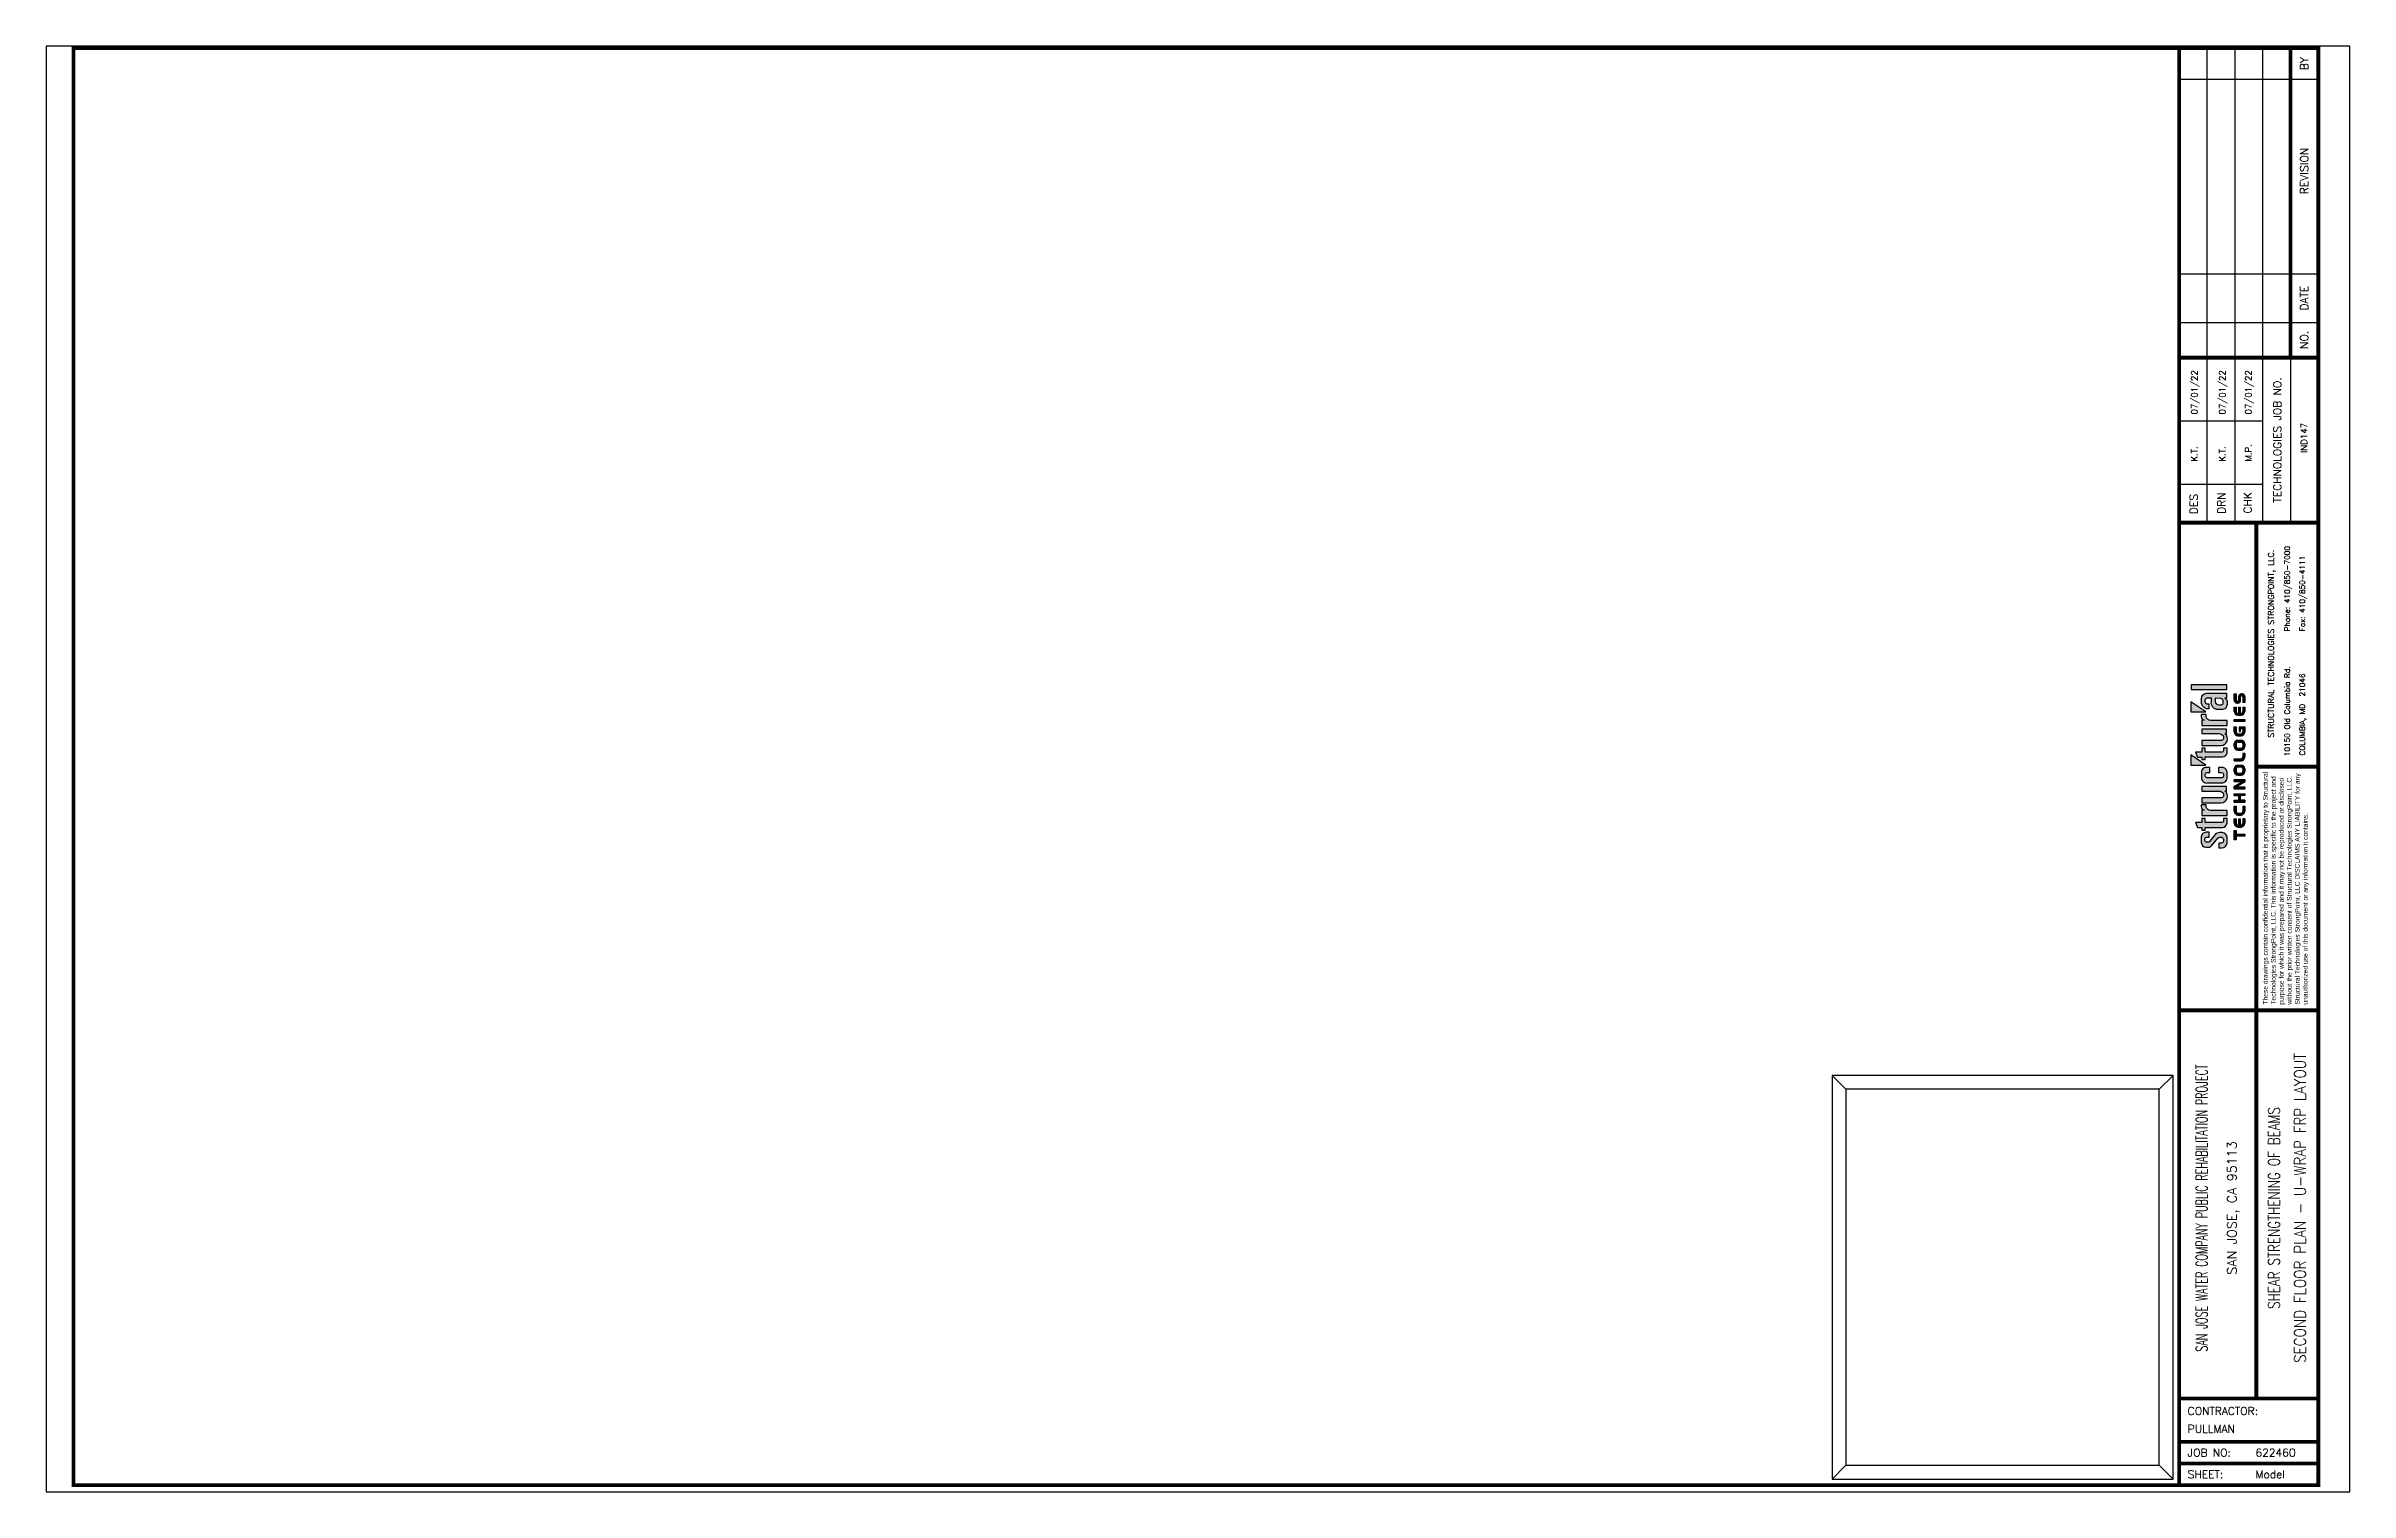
# Paper-space layout 'S9' of a CAD drawing. Header units: inches. Extents: x 0 to 16.6, y 0 to 10.4.
import ezdxf
from ezdxf.enums import TextEntityAlignment as Align

# ---------------------------------------------------------------- set-up
doc = ezdxf.new("R2010")
doc.units = ezdxf.units.IN
doc.header["$MEASUREMENT"] = 0
doc.layers.get('Defpoints').update_dxf_attribs({"color": 190})
for name, color, linetype, lineweight in [('STN-ANNO-TITL-TEXT', 7, 'Continuous', 25), ('STN-BORDER-L', 7, 'Continuous', 35), ('STN-DIM-2', 142, 'Continuous', 13), ('STN-LOGO-COLOR', 7, 'Continuous', 25), ('STN-TITLE-BOX', 7, 'Continuous', 25)]:
    doc.layers.add(name, color=color, linetype=linetype, lineweight=lineweight)
doc.layers.add('STN-VPORT', color=30, linetype='Continuous', plot=False)
doc.styles.add('DIMTEXT', font='arial_0.ttf')
doc.styles.add('ROMANS', font='ROMANS.SHX')
doc.styles.add('ROMANT', font='romant.shx')
doc.styles.add('TITLE', font='ROMANT.shx', dxfattribs={"height": 0.1})

# ---------------------------------------------------------------- blocks, each defined once
blk = doc.blocks.new('STN_TITLE BOX 11x17')
at = {"layer": 'STN-LOGO-COLOR'}
h = blk.add_hatch(color=158, dxfattribs=at)
h.dxf.hatch_style = 1
edge = h.paths.add_edge_path(flags=16)
edge.add_line((-0.9703116164648957, 5.71696726682236), (-0.9703116164648957, 5.693923899648524))
edge.add_arc((-0.9477252703289141, 5.693923899648524), 0.022586346135978, 180, 275.3467258468391)
edge.add_line((-0.9456206160991434, 5.671435825868254), (-0.9259233146468977, 5.671435825868254))
edge.add_arc((-0.9259233146468977, 5.684602104852883), 0.01316627898465307, 269.9999999999965, 367.9710259429714)
edge.add_line((-0.9128842440242054, 5.686427903198286), (-0.9128842440242054, 5.697533095632644))
edge.add_arc((-0.928461271355435, 5.697533095632656), 0.01557702733122992, 359.9999999999933, 415.0710949926406)
edge.add_line((-0.9195424954868272, 5.710304126032877), (-0.9256458823443527, 5.71502382437451))
edge.add_arc((-0.9354051855987016, 5.702403356092519), 0.01595368984489458, 412.2855167287426, 450.8190542208947)
edge.add_line((-0.935633238905217, 5.718355415876644), (-0.9703116164648957, 5.716967266822348))
edge = h.paths.add_edge_path()
edge.add_line((-1.016924328640814, 5.678576922549608), (-1.016924328640814, 5.641614662525796))
edge.add_arc((-1.021771833783347, 5.691059272913338), 0.04968166465087701, 191.0116907479861, 275.5993328175281, ccw=False)
edge.add_line((-1.07053877104928, 5.681569613689626), (-1.07053877104928, 5.716958275071346))
edge.add_arc((-1.033432817001793, 5.716958275071346), 0.03710595404749151, 90.93036674452321, 179.9999999999972, ccw=False)
edge.add_line((-1.034035315630819, 5.754059337336153), (-0.8891622553092622, 5.754059337336153))
edge.add_line((-0.889162255309256, 5.754059337336153), (-0.889162255309256, 5.718099847516878))
edge.add_line((-0.889162255309256, 5.718099847516877), (-0.9011399400123359, 5.718099847516877))
edge.add_arc((-0.9127836619943825, 5.693587599339122), 0.02713718062590343, 364.7594203173023, 424.591511226496, ccw=False)
edge.add_line((-0.8857400537846475, 5.695839227043907), (-0.8857400537846475, 5.673578648785733))
edge.add_arc((-0.9222743142439436, 5.673578648785745), 0.03653426045929752, 269.15379843640727, 360, ccw=False)
edge.add_line((-0.9228138692461874, 5.637048372743698), (-0.9519025615723468, 5.637048372743698))
edge.add_arc((-0.9519025615723407, 5.684095566218176), 0.04704719347447772, 169.1082323650526, 270, ccw=False)
edge.add_line((-0.998102240888505, 5.692985338144894), (-0.998102240888505, 5.719812206185167))
edge.add_line((-0.998102240888505, 5.719812206185154), (-1.024909451776201, 5.719812206185154))
edge.add_arc((-1.025282982273462, 5.698557056242318), 0.02125843183598255, 448.9932078441304, 610.8394842026217)
edge.add_line((-1.03226033487381, 5.678476282481943), (-1.016924328640814, 5.678576922549621))
h.paths.add_polyline_path([(-0.8860581126083592, 5.780509142840982), (-0.8860581126083592, 5.814179662127687), (-1.144782675892019, 5.814179662127687), (-1.144782675892019, 5.780509142840982)])
edge = h.paths.add_edge_path()
edge.add_line((-1.067688538947459, 5.560146865459253), (-1.067688538947459, 5.523182832414125))
edge.add_line((-1.067688538947459, 5.523182832414125), (-0.8845599451617042, 5.523182832414125))
edge.add_line((-0.8845599451617043, 5.523182832414125), (-0.8845599451617043, 5.558236477194716))
edge.add_line((-0.8845599451617043, 5.558236477194716), (-1.005621469230536, 5.558236477194716))
edge.add_arc((-1.005621469230536, 5.589130992992456), 0.03089451579774757, 192.925172271896, 269.9999999999985, ccw=False)
edge.add_line((-1.035733211226263, 5.582220558826646), (-1.035733211226263, 5.600669858884259))
edge.add_line((-1.035733211226263, 5.60066985888426), (-1.071666966859991, 5.60066985888426))
edge.add_arc((-1.039791559436162, 5.591641431783589), 0.03312935396815561, 164.1856953156457, 252.2939703406084)
edge.add_line((-1.049867299677927, 5.56008143252934), (-1.067688538947459, 5.560146865459241))
edge = h.paths.add_edge_path()
edge.add_line((-1.066379968810636, 5.41358060629378), (-1.066379968810636, 5.3787194609715))
edge.add_line((-1.066379968810636, 5.378719460971488), (-0.9286213159344942, 5.378719460971488))
edge.add_arc((-0.9286213159344943, 5.42545336157155), 0.04673390060007408, 269.9999999999999, 339.0563157475518)
edge.add_arc((-0.9278740501066118, 5.425167355489461), 0.04593377205008297, 339.0563157475511, 414.7176079329011)
edge.add_line((-0.9013423917267925, 5.462663788898054), (-0.8883848836425442, 5.462663788898054))
edge.add_line((-0.8883848836425443, 5.462663788898054), (-0.8883848836425443, 5.495422510860215))
edge.add_line((-0.8883848836425443, 5.495422510860227), (-1.067061933146773, 5.495422510860227))
edge.add_line((-1.067061933146772, 5.495422510860227), (-1.067061933146772, 5.463346233249608))
edge.add_line((-1.067061933146772, 5.463346233249608), (-0.9436247376602269, 5.463346233249608))
edge.add_arc((-0.9415299297709216, 5.43227256965115), 0.03114419351215538, 19.897260819739813, 93.85671685156927, ccw=False)
edge.add_line((-0.9122449076173462, 5.442872016192716), (-0.9122449076173462, 5.428993311826144))
edge.add_arc((-0.9297962649710424, 5.430939785023737), 0.01765896097923512, 259.4275820246739, 353.6716675761541, ccw=False)
edge.add_line((-0.9330362984102624, 5.41358060629378), (-1.066379968810642, 5.41358060629378))
edge = h.paths.add_edge_path()
edge.add_line((-1.067743195958421, 5.330717551076024), (-1.112239676979321, 5.330717551076024))
edge.add_line((-1.112239676979315, 5.330717551076024), (-1.099010988413711, 5.295014009549678))
edge.add_line((-1.099010988413705, 5.295014009549665), (-1.067743195958421, 5.295014009549665))
edge.add_line((-1.067743195958421, 5.295014009549665), (-1.067743195958421, 5.2765604880127))
edge.add_line((-1.067743195958421, 5.2765604880127), (-1.042889297479587, 5.2765604880127))
edge.add_line((-1.042889297479587, 5.2765604880127), (-1.042889297479587, 5.296217511097238))
edge.add_line((-1.042889297479587, 5.296217511097238), (-0.9194215650446719, 5.296217511097238))
edge.add_arc((-0.9194215650446655, 5.331755197253715), 0.03553768615647809, 269.9999999999969, 349.8717819275862)
edge.add_line((-0.8844376735697896, 5.325505839316261), (-0.8844376735697896, 5.359604712112509))
edge.add_line((-0.8844376735697896, 5.35960471211251), (-0.9104941707213751, 5.35960471211251))
edge.add_line((-0.9104941707213751, 5.35960471211251), (-0.9104941707213751, 5.344188080604341))
edge.add_arc((-0.9218196263141607, 5.342194711239854), 0.01149954198250535, 273.83568538691793, 369.98226689650573, ccw=False)
edge.add_line((-0.9210503604778949, 5.330720928259483), (-1.042781015111313, 5.330720928259483))
edge.add_line((-1.042781015111313, 5.330720928259483), (-1.042781015111313, 5.359604712112497))
edge.add_line((-1.042781015111313, 5.35960471211251), (-1.067743195958421, 5.35960471211251))
edge.add_line((-1.067743195958421, 5.35960471211251), (-1.067743195958421, 5.330717551076012))
edge = h.paths.add_edge_path()
edge.add_line((-1.009203019979642, 5.183064235774991), (-1.009203019979642, 5.218329798818892))
edge.add_line((-1.009203019979642, 5.218329798818904), (-1.037916417336963, 5.218329798818904))
edge.add_arc((-1.037916417336963, 5.185856077849811), 0.03247372096908812, 449.9999999999995, 535.9992058702468)
edge.add_line((-1.070311002553982, 5.188121779108942), (-1.070311002553982, 5.146862010893177))
edge.add_arc((-1.030874411008208, 5.146862010893164), 0.03943659154577464, 180.0000000000013, 281.23386836489)
edge.add_line((-1.023191603998945, 5.108181017767245), (-0.9250697863069217, 5.108181017767245))
edge.add_arc((-0.9250697863069216, 5.14791712853316), 0.03973611076590934, 270.0000000000007, 366.8123345498516)
edge.add_line((-0.8856142126710623, 5.152630535779045), (-0.8856142126710623, 5.185043223078972))
edge.add_arc((-0.9204026542991564, 5.18504322307896), 0.034788441628097, 359.999999999997, 451.8676410278084)
edge.add_line((-0.9215364344168622, 5.219813184447316), (-0.9474475509345278, 5.219813184447316))
edge.add_line((-0.9474475509345217, 5.219813184447316), (-0.9474475509345217, 5.184453904561865))
edge.add_line((-0.9474475509345217, 5.184453904561865), (-0.9256586748497545, 5.184453904561865))
edge.add_arc((-0.9256586748497545, 5.169848312617578), 0.0146055919442926, 10.989904975228114, 90.00000000000131, ccw=False)
edge.add_line((-0.9113209379653838, 5.172632664800345), (-0.9113209379653838, 5.158436547401531))
edge.add_arc((-0.9247469847566647, 5.158436547401531), 0.01342604679127818, 263.0346099257723, 360, ccw=False)
edge.add_line((-0.92637515831739, 5.145109590385857), (-1.024640974227432, 5.145109590385857))
edge.add_arc((-1.024640974227438, 5.163983368107618), 0.01887377772176168, 198.0076849189706, 269.9999999999993, ccw=False)
edge.add_line((-1.042590221083231, 5.158148642509945), (-1.042590221083231, 5.169737278759329))
edge.add_arc((-1.028759764843336, 5.169737278759317), 0.01383045623989333, 105.50762203016109, 180, ccw=False)
edge.add_line((-1.032457566420744, 5.183064235774991), (-1.009203019979648, 5.183064235774991))
edge = h.paths.add_edge_path()
edge.add_line((-1.066379968810636, 5.000246318204497), (-1.066379968810636, 4.965385172882217))
edge.add_line((-1.066379968810636, 4.965385172882217), (-0.9286213159344942, 4.965385172882217))
edge.add_arc((-0.9286213159344943, 5.012119073482304), 0.04673390060007408, 269.9999999999999, 339.0563157475518)
edge.add_arc((-0.9278740501066118, 5.011833067400203), 0.04593377205008297, 339.0563157475511, 414.7176079329011)
edge.add_line((-0.9013423917267925, 5.049329500808796), (-0.8883848836425442, 5.049329500808796))
edge.add_line((-0.8883848836425443, 5.049329500808796), (-0.8883848836425443, 5.082088222770957))
edge.add_line((-0.8883848836425443, 5.082088222770969), (-1.067061933146773, 5.082088222770969))
edge.add_line((-1.067061933146772, 5.082088222770969), (-1.067061933146772, 5.05001194516035))
edge.add_line((-1.067061933146772, 5.05001194516035), (-0.9436247376602269, 5.05001194516035))
edge.add_arc((-0.9415299297709216, 5.018938281561892), 0.03114419351215533, 19.897260819736175, 93.85671685156802, ccw=False)
edge.add_line((-0.9122449076173462, 5.029537728103445), (-0.9122449076173462, 5.015659023736873))
edge.add_arc((-0.9297962649710424, 5.017605496934479), 0.01765896097923659, 259.4275820246796, 353.6716675761546, ccw=False)
edge.add_line((-0.9330362984102624, 5.000246318204497), (-1.066379968810642, 5.000246318204497))
edge = h.paths.add_edge_path()
edge.add_line((-1.067688538947459, 4.911119153436911), (-1.067688538947459, 4.874155120391784))
edge.add_line((-1.067688538947459, 4.874155120391784), (-0.8845599451617042, 4.874155120391784))
edge.add_line((-0.8845599451617043, 4.874155120391784), (-0.8845599451617043, 4.909208765172374))
edge.add_line((-0.8845599451617043, 4.909208765172374), (-1.005621469230536, 4.909208765172374))
edge.add_arc((-1.005621469230536, 4.940103280970114), 0.03089451579774757, 192.9251722718942, 269.9999999999979, ccw=False)
edge.add_line((-1.035733211226263, 4.933192846804316), (-1.035733211226263, 4.951642146861929))
edge.add_line((-1.035733211226263, 4.95164214686193), (-1.071666966859991, 4.95164214686193))
edge.add_arc((-1.039791559436162, 4.94261371976126), 0.03312935396815561, 164.1856953156457, 252.2939703406084)
edge.add_line((-1.049867299677927, 4.91105372050701), (-1.067688538947459, 4.911119153436911))
edge = h.paths.add_edge_path()
edge.add_line((-1.067743195958421, 4.822582742489406), (-1.112239676979321, 4.822582742489406))
edge.add_line((-1.112239676979315, 4.822582742489406), (-1.099010988413711, 4.786879200963048))
edge.add_line((-1.099010988413705, 4.786879200963073), (-1.067743195958421, 4.786879200963073))
edge.add_line((-1.067743195958421, 4.786879200963073), (-1.067743195958421, 4.768425679426107))
edge.add_line((-1.067743195958421, 4.768425679426107), (-1.042889297479587, 4.768425679426107))
edge.add_line((-1.042889297479587, 4.768425679426107), (-1.042889297479587, 4.788082702510644))
edge.add_line((-1.042889297479587, 4.788082702510645), (-0.9194215650446719, 4.788082702510645))
edge.add_arc((-0.9194215650446655, 4.823620388667109), 0.03553768615647901, 269.9999999999982, 349.8717819275864)
edge.add_line((-0.8844376735697896, 4.817371030729656), (-0.8844376735697896, 4.851469903525905))
edge.add_line((-0.8844376735697896, 4.851469903525929), (-0.9104941707213751, 4.851469903525929))
edge.add_line((-0.9104941707213751, 4.851469903525929), (-0.9104941707213751, 4.83605327201776))
edge.add_arc((-0.9218196263141607, 4.83405990265326), 0.01149954198250457, 273.8356853869143, 369.9822668965065, ccw=False)
edge.add_line((-0.9210503604778949, 4.822586119672891), (-1.042781015111313, 4.822586119672891))
edge.add_line((-1.042781015111313, 4.822586119672891), (-1.042781015111313, 4.851469903525905))
edge.add_line((-1.042781015111313, 4.851469903525929), (-1.067743195958421, 4.851469903525929))
edge.add_line((-1.067743195958421, 4.851469903525929), (-1.067743195958421, 4.822582742489431))
edge = h.paths.add_edge_path()
edge.add_line((-1.014633562319402, 4.716608709010258), (-1.014633562319402, 4.752720847522781))
edge.add_line((-1.014633562319402, 4.752720847522781), (-1.035563235969052, 4.752720847522781))
edge.add_arc((-1.035563235969052, 4.717037719330195), 0.0356831281925864, 90.00000000000146, 187.6698588840351)
edge.add_line((-1.070927126753463, 4.712275276029036), (-1.070927126753463, 4.679052149123711))
edge.add_arc((-1.036963071958108, 4.679052149123698), 0.03396405479535917, 180.0000000000015, 268.0998935426943)
edge.add_line((-1.038089219325196, 4.645106769316589), (-1.018963846029595, 4.645106769316589))
edge.add_arc((-1.018963846029595, 4.67388139411815), 0.02877462480156037, 270.0000000000005, 316.6659395036776)
edge.add_line((-0.9980341930130132, 4.654134782837325), (-0.9514837308190046, 4.709386306636634))
edge.add_arc((-0.9323453867136401, 4.693261886847431), 0.02502544961901246, 102.5218367887436, 139.8852233314838, ccw=False)
edge.add_line((-0.9377711966863442, 4.717692067255562), (-0.9305540778024292, 4.717692067255562))
edge.add_arc((-0.9305540778024293, 4.698312381082284), 0.0193796861732758, 369.2923274987868, 449.9999999999943, ccw=False)
edge.add_line((-0.9114287045068219, 4.701441651361201), (-0.9114287045068219, 4.688080162644458))
edge.add_arc((-0.9245003053027676, 4.688080162644459), 0.01307160079594668, 264.0163835866698, 360, ccw=False)
edge.add_line((-0.9258629422746519, 4.67507977927121), (-0.9442666119350895, 4.67507977927121))
edge.add_line((-0.9442666119350895, 4.67507977927121), (-0.9442666119350895, 4.641134399464089))
edge.add_line((-0.9442666119350895, 4.641134399464065), (-0.9240586625536716, 4.641134399464065))
edge.add_arc((-0.9240586625536716, 4.681613157618196), 0.04047875815411602, 269.9999999999998, 358.9450516887705)
edge.add_line((-0.8835867656301148, 4.680867891821261), (-0.8835867656301148, 4.706411327949208))
edge.add_arc((-0.9261540083953308, 4.708335028373424), 0.04261068856466513, 357.412447571767, 442.3272998060464)
edge.add_line((-0.9204648851364361, 4.75056422036782), (-0.938076050343196, 4.75056422036782))
edge.add_arc((-0.938076050343196, 4.702237259469221), 0.04832696089860461, 90.00000000000053, 147.5401929837646)
edge.add_line((-0.9788528009236166, 4.728174718130342), (-1.010969004716721, 4.685923577704281))
edge.add_arc((-1.022115604955373, 4.694396401899195), 0.01400126589698831, 277.23920811721746, 322.76057864903515, ccw=False)
edge.add_line((-1.020351275772269, 4.680506744262959), (-1.032981233819119, 4.680506744262959))
edge.add_arc((-1.032981233819119, 4.692415001871201), 0.01190825760824871, 179.9580187793466, 269.9999999999989, ccw=False)
edge.add_line((-1.044889488230805, 4.692423727176109), (-1.044889488230805, 4.705785215892864))
edge.add_arc((-1.033682959231196, 4.705785215892852), 0.01120652899961034, 75.17780628403779, 180, ccw=False)
edge.add_line((-1.03081610228056, 4.716618840560699), (-1.014633562319402, 4.716608709010258))
h = blk.add_hatch(color=244, dxfattribs=at)
h.dxf.hatch_style = 1
h.paths.add_polyline_path([(-1.147553284964284, 5.619644775335598), (-1.038976709703697, 5.619644775335598), (-1.147553284964284, 5.693728571799051)])
h.paths.add_polyline_path([(-1.147553284964284, 5.236942047979376), (-1.038976709703697, 5.236942047979376), (-1.147553284964284, 5.311025844442842)])
h = blk.add_hatch(color=244, dxfattribs=at)
h.dxf.hatch_style = 1
h.paths.add_polyline_path([(-0.8343191627057027, 5.749556649785326), (-0.8343191627057027, 5.705375906519524, 0.8239517309219024), (-0.7894580934975142, 5.698376094431357), (-0.7894580934975142, 5.727776791931374, -1.143873832024346), (-0.771730268813111, 5.727776791931374), (-0.771730268813111, 5.688471790971781), (-0.7574328826591045, 5.688471790971781), (-0.7574328826591045, 5.731995792008359, 0.8139225818196618), (-0.7995912349892267, 5.736518231399011), (-0.7995912349892267, 5.707478218561533, -1), (-0.8200217765516901, 5.707117533898969), (-0.8200217765516901, 5.749556649785326)])
h = blk.add_hatch(color=244, dxfattribs=at)
h.dxf.hatch_style = 1
h.paths.add_polyline_path([(-0.8343191627057027, 5.655253977044691), (-0.8343191627057027, 5.622573625806472, 0.3620048094044607), (-0.8070153413329055, 5.595842852336626), (-0.7847367040319079, 5.595842852336626, 0.3620048094044607), (-0.7574328826591045, 5.622573625806472), (-0.7574328826591045, 5.655253977044691), (-0.771730268813111, 5.655253977044684), (-0.771730268813111, 5.622573625806472, -0.4142135623730951), (-0.7847367040318832, 5.6095671905877), (-0.7894580934975142, 5.6095671905877), (-0.7894580934975142, 5.655253977044691), (-0.7995912349892267, 5.655253977044691), (-0.7995912349892267, 5.6095671905877), (-0.807015341332924, 5.6095671905877, -0.4142135623730342), (-0.8200217765516901, 5.622573625806472), (-0.8200217765516901, 5.655253977044691)])
h = blk.add_hatch(color=244, dxfattribs=at)
h.dxf.hatch_style = 1
h.paths.add_polyline_path([(-0.8343191627057027, 5.564744604792988), (-0.8343191627057027, 5.54994776761952), (-0.7574328826591045, 5.54994776761952), (-0.7574328826591045, 5.564744604792988)])
h = blk.add_hatch(color=244, dxfattribs=at)
h.dxf.hatch_style = 1
h.paths.add_polyline_path([(-0.8070153413329179, 5.462412104479059, -0.4142135623730981), (-0.8200217765516901, 5.475418539697831), (-0.8200217765516901, 5.512492123766779), (-0.8343191627057027, 5.512492123766779), (-0.8343191627057027, 5.474097562891023, 0.396740172387827), (-0.8070153413329179, 5.448687766227986), (-0.7844155603860926, 5.448687766227986, 0.3933281406212714), (-0.7574328826591045, 5.474097562891005), (-0.7574328826591045, 5.512492123766779), (-0.7993681672308096, 5.512492123766779), (-0.7993681672308096, 5.478279981392703), (-0.7895308611888652, 5.478279981392703), (-0.7895308611888652, 5.501175905180669), (-0.771730268813111, 5.501175905180669), (-0.771730268813111, 5.475418539697831, -0.4142135623730906), (-0.7847367040318832, 5.462412104479059)])
h = blk.add_hatch(color=244, dxfattribs=at)
h.dxf.hatch_style = 1
h.paths.add_polyline_path([(-0.8073364849787146, 5.416941589670647, 0.3933281406214466), (-0.8343191627057027, 5.391531793007609), (-0.8343191627057027, 5.369808403464358, 0.3967401723877858), (-0.807015341332924, 5.34439860680132), (-0.7844155603863575, 5.34439860680132, 0.3933281406240363), (-0.7574328826591045, 5.369808403464339), (-0.7574328826591045, 5.391531793007628, 0.3967401723876513), (-0.7847367040318832, 5.416941589670647)])
h.paths.add_polyline_path([(-0.8070153413329179, 5.358122945052394, -0.4142135623730951), (-0.8200217765516901, 5.371129380271165), (-0.8200217765516901, 5.390210816200802, -0.4142135623731068), (-0.8070153413329179, 5.403217251419574), (-0.7847367040318832, 5.403217251419574, -0.4142135623730951), (-0.771730268813111, 5.390210816200802), (-0.771730268813111, 5.371129380271165, -0.4142135623731068), (-0.7847367040318832, 5.358122945052394)], flags=16)
h = blk.add_hatch(color=244, dxfattribs=at)
h.dxf.hatch_style = 1
h.paths.add_polyline_path([(-0.8343191627057027, 5.28220315398705), (-0.8343191627057027, 5.267157838929135), (-0.7847367040318832, 5.267157838929135, 0.3620048094042777), (-0.7574328826591045, 5.29388861239898), (-0.7574328826591045, 5.319826238998079), (-0.771730268813111, 5.319826238998079), (-0.771730268813111, 5.295209589205822, -0.414213562373095), (-0.7847367040318832, 5.28220315398705)])
h = blk.add_hatch(color=244, dxfattribs=at)
h.dxf.hatch_style = 1
h.paths.add_polyline_path([(-0.8343191627057027, 5.211498465516985), (-0.8343191627057027, 5.189775075973733, 0.3967401723878682), (-0.8070153413329179, 5.164365279310696), (-0.7844155603858338, 5.164365279310696, 0.3933281406184947), (-0.7574328826591045, 5.189775075973714), (-0.7574328826591045, 5.211498465517002, 0.3967401723903856), (-0.784736704032142, 5.236908262180022), (-0.8073364849787146, 5.236908262180022, 0.3933281406214453)])
h.paths.add_polyline_path([(-0.8200217765516901, 5.191096052780541), (-0.8200217765516901, 5.210177488710177, -0.4142135623731011), (-0.8070153413329179, 5.223183923928949), (-0.7847367040318893, 5.223183923928949, -0.4142135623731154), (-0.771730268813111, 5.210177488710177), (-0.771730268813111, 5.191096052780541, -0.4142135623731009), (-0.7847367040318832, 5.178089617561769), (-0.8070153413329179, 5.178089617561769, -0.4142135623731154)], flags=16)
h = blk.add_hatch(color=244, dxfattribs=at)
h.dxf.hatch_style = 1
h.paths.add_polyline_path([(-0.8322640797079727, 5.085905047671075, 0.2761511839870234), (-0.8343191627057027, 5.082467866238572), (-0.8343191627057027, 5.066614298445897), (-0.7574328826591045, 5.066614298445897), (-0.7574328826591045, 5.08033863669697), (-0.8045160542994578, 5.08033863669697, -0.7795319493461028), (-0.8063629018673595, 5.087677748695104), (-0.7594879656568345, 5.112864333586249, 0.2761511839870232), (-0.7574328826591045, 5.116301515018752), (-0.7574328826591045, 5.132155082811427), (-0.8343191627057027, 5.132155082811427), (-0.8343191627057027, 5.118430744560355), (-0.7872359910653494, 5.118430744560355, -0.779531949346102), (-0.7853891434974478, 5.11109163256222)])
h = blk.add_hatch(color=244, dxfattribs=at)
h.dxf.hatch_style = 1
h.paths.add_polyline_path([(-0.8343191627057027, 4.98449293088574), (-0.8343191627057027, 4.970768592634667), (-0.7574328826591045, 4.970768592634667), (-0.7574328826591045, 4.98449293088574), (-0.7856400258506872, 4.98449293088574, -0.4142135623730949), (-0.7895419564163187, 4.988394861451372), (-0.7895419564163187, 5.01320903824632, -0.4142135623730951), (-0.7856400258506872, 5.017110968811951), (-0.7574328826591045, 5.017110968811951), (-0.7574328826591045, 5.030835307063024), (-0.8343191627057027, 5.030835307063024), (-0.8343191627057027, 5.017110968811951), (-0.8038147258263528, 5.017110968811951, -0.4142135623730951), (-0.7999127952607212, 5.01320903824632), (-0.7999127952607212, 4.988394861451372, -0.4142135623730951), (-0.8038147258263528, 4.98449293088574)])
h = blk.add_hatch(color=244, dxfattribs=at)
h.dxf.hatch_style = 1
h.paths.add_polyline_path([(-0.8343191627057027, 4.939958377236013), (-0.8343191627057027, 4.902884793167065, 0.3620048094044607), (-0.8070153413329055, 4.87615401969722), (-0.7847367040319079, 4.87615401969722, 0.3620048094044607), (-0.7574328826591045, 4.902884793167065), (-0.7574328826591045, 4.939958377236013), (-0.771730268813111, 4.939958377236013), (-0.771730268813111, 4.902884793167065, -0.414213562373095), (-0.7847367040318832, 4.889878357948293), (-0.8070153413329179, 4.889878357948293, -0.4142135623730981), (-0.8200217765516901, 4.902884793167065), (-0.8200217765516901, 4.939958377236013)])
h = blk.add_hatch(color=244, dxfattribs=at)
h.dxf.hatch_style = 1
h.paths.add_polyline_path([(-0.8343191627057027, 4.850207050141015), (-0.8343191627057027, 4.817526698902796, 0.3620048094044607), (-0.8070153413329055, 4.790795925432951), (-0.7847367040319079, 4.790795925432951, 0.3620048094044607), (-0.7574328826591045, 4.817526698902796), (-0.7574328826591045, 4.849960500461639), (-0.7707385433817162, 4.849960500461639), (-0.7717302688131171, 4.850207050141015), (-0.771730268813111, 4.817526698902796, -0.4142135623731055), (-0.7847367040318832, 4.804520263684024), (-0.7859897107725103, 4.804520263684024, -0.4142135623730978), (-0.7894580934975142, 4.807988646409028), (-0.7894580934975142, 4.850207050141015), (-0.7995912349892267, 4.850207050141015), (-0.7995912349892267, 4.807988646409028, -0.414213562373095), (-0.8030596177142305, 4.804520263684024), (-0.8070153413329179, 4.804520263684024, -0.4142135623730951), (-0.8200217765516901, 4.817526698902796), (-0.8200217765516901, 4.850207050141015)])
h = blk.add_hatch(color=244, dxfattribs=at)
h.dxf.hatch_style = 1
h.paths.add_polyline_path([(-0.8343191627057027, 4.765216461338391), (-0.8343191627057027, 4.699268825705272), (-0.8200217765516901, 4.699268825705272), (-0.8200217765516901, 4.724608775463217), (-0.7574328826591045, 4.724608775463217), (-0.7574328826591045, 4.73833311371429), (-0.8200217765516901, 4.73833311371429), (-0.8200217765516901, 4.765216461338391)])
at = {"layer": 'Defpoints'}
blk.add_lwpolyline([(0, 10.41739624956856), (-16.60400126578264, 10.41739624956856), (-16.60400126578264, 0), (0, 0)], close=True, dxfattribs=at)
at = {"layer": 'STN-BORDER-L', "const_width": 0.02760682770130127}
blk.add_lwpolyline([(-16.40576963437933, 10.40342228611552), (-16.40576963437934, 0.04913666839260598), (-0.2277114083909346, 0.049136668392606), (-0.2277114083909346, 10.40342228611552), (-16.40576963437933, 10.40342228611552)], dxfattribs=at)
at = {"layer": 'STN-LOGO-COLOR', "color": 244}
for p, q in [((-0.8343191627057027, 5.655253977044691), (-0.8200217765516901, 5.655253977044691)), ((-0.8200217765516901, 5.749556649785326), (-0.8200217765516901, 5.707117533898963)), ((-0.8200217765516901, 5.655253977044691), (-0.8200217765516901, 5.622573625806472)), ((-0.7995912349892267, 5.707478218561533), (-0.7995912349892267, 5.736518231399005)), ((-0.7995912349892267, 5.655253977044691), (-0.7894580934975142, 5.655253977044691)), ((-0.7995912349892267, 5.6095671905877), (-0.7995912349892267, 5.655253977044691)), ((-0.7894580934975142, 5.69837609443135), (-0.7894580934975142, 5.730166959569818)), ((-0.7894580934975142, 5.6095671905877), (-0.7894580934975142, 5.655253977044691)), ((-0.771730268813111, 5.730166959569818), (-0.771730268813111, 5.688471790971781)), ((-0.7574328826591045, 5.688471790971781), (-0.771730268813111, 5.688471790971781)), ((-0.771730268813111, 5.655253977044691), (-0.771730268813111, 5.622573625806472)), ((-0.771730268813111, 5.655253977044684), (-0.7574328826591045, 5.655253977044691)), ((-0.8343191627057027, 5.564744604792988), (-0.7574328826591045, 5.564744604792988)), ((-0.7574328826591045, 5.54994776761952), (-0.8343191627057027, 5.54994776761952)), ((-0.8343191627057027, 5.512492123766779), (-0.8200217765516901, 5.512492123766779)), ((-0.8200217765516901, 5.512492123766779), (-0.8200217765516901, 5.475418539697831)), ((-0.8070153413329179, 5.6095671905877), (-0.7995912349892267, 5.6095671905877)), ((-0.8070153413329055, 5.595842852336626), (-0.7847367040319079, 5.595842852336626)), ((-0.7993681672308096, 5.512492123766779), (-0.7574328826591045, 5.512492123766779)), ((-0.7993681672308096, 5.512492123766779), (-0.7993681672308096, 5.478279981392703)), ((-0.7895308611888652, 5.478279981392703), (-0.7895308611888652, 5.501175905180669)), ((-0.7895308611888652, 5.501175905180669), (-0.771730268813111, 5.501175905180669)), ((-0.7894580934975142, 5.6095671905877), (-0.7847367040318832, 5.6095671905877)), ((-0.771730268813111, 5.501175905180669), (-0.771730268813111, 5.475418539697831)), ((-0.8200217765516901, 5.390210816200802), (-0.8200217765516901, 5.371129380271165)), ((-0.8073364849786838, 5.448687766227986), (-0.7844155603860371, 5.448687766227986)), ((-0.8073364849786838, 5.416941589670647), (-0.7844155603860371, 5.416941589670647)), ((-0.8073364849787763, 5.34439860680132), (-0.7844155603862282, 5.34439860680132)), ((-0.8070153413329179, 5.462412104479059), (-0.7847367040318832, 5.462412104479059)), ((-0.8070153413329179, 5.403217251419574), (-0.7847367040318832, 5.403217251419574)), ((-0.8070153413329179, 5.358122945052394), (-0.7847367040318832, 5.358122945052394)), ((-0.7993681672308096, 5.478279981392703), (-0.7895308611888652, 5.478279981392703)), ((-0.771730268813111, 5.390210816200802), (-0.771730268813111, 5.371129380271165)), ((-0.771730268813111, 5.319826238998079), (-0.771730268813111, 5.295209589205822)), ((-0.7574328826591045, 5.319826238998079), (-0.771730268813111, 5.319826238998079)), ((-0.8343191627057027, 5.28220315398705), (-0.7847367040318832, 5.28220315398705)), ((-0.8343191627057027, 5.267157838929135), (-0.7847367040318832, 5.267157838929135)), ((-0.8200217765516901, 5.210177488710177), (-0.8200217765516901, 5.191096052780541)), ((-0.8073364849787763, 5.236908262180022), (-0.7844155603859447, 5.236908262180022)), ((-0.8073364849787763, 5.164365279310696), (-0.7844155603859447, 5.164365279310696)), ((-0.8070153413329179, 5.223183923928949), (-0.7847367040318832, 5.223183923928949)), ((-0.8070153413329179, 5.178089617561769), (-0.7847367040318832, 5.178089617561769)), ((-0.771730268813111, 5.210177488710177), (-0.771730268813111, 5.191096052780541)), ((-0.8343191627057027, 5.132155082811427), (-0.7574328826591045, 5.132155082811427)), ((-0.8343191627057027, 5.118430744560355), (-0.7872359910653494, 5.118430744560355)), ((-0.8343191627057027, 5.08033863669697), (-0.8343191627057027, 5.082467866238572)), ((-0.8343191627057027, 5.082467866238572), (-0.8343191627057027, 5.066614298445897)), ((-0.8343191627057027, 5.066614298445897), (-0.7574328826591045, 5.066614298445897)), ((-0.8343191627057027, 5.030835307063024), (-0.7574328826591045, 5.030835307063024)), ((-0.8343191627057027, 5.017110968811951), (-0.8038147258263528, 5.017110968811951)), ((-0.8343191627057027, 4.98449293088574), (-0.8038147258263528, 4.98449293088574)), ((-0.8322640797079727, 5.085905047671075), (-0.7853891434974478, 5.11109163256222)), ((-0.7594879656568345, 5.112864333586249), (-0.8063629018673595, 5.087677748695104)), ((-0.8045160542994578, 5.08033863669697), (-0.7574328826591045, 5.08033863669697)), ((-0.8045160542994578, 5.08033863669697), (-0.7872359910653494, 5.08033863669697)), ((-0.7999127952607212, 4.988394861451372), (-0.7999127952607212, 5.01320903824632)), ((-0.7895419564163187, 4.988394861451372), (-0.7895419564163187, 5.01320903824632)), ((-0.7574328826591045, 5.017110968811951), (-0.7856400258506872, 5.017110968811951)), ((-0.7574328826591045, 4.98449293088574), (-0.7856400258506872, 4.98449293088574)), ((-0.8343191627057027, 4.970768592634667), (-0.7574328826591045, 4.970768592634667)), ((-0.8343191627057027, 4.939958377236013), (-0.8200217765516901, 4.939958377236013)), ((-0.8343191627057027, 4.850207050141015), (-0.8200217765516901, 4.850207050141015)), ((-0.8200217765516901, 4.939958377236013), (-0.8200217765516901, 4.902884793167065)), ((-0.8200217765516901, 4.850207050141015), (-0.8200217765516901, 4.817526698902796)), ((-0.8200217765516901, 4.817526698902796), (-0.8200217765516901, 4.850207050141015)), ((-0.8070153413329179, 4.889878357948293), (-0.7847367040318832, 4.889878357948293)), ((-0.8070153413329179, 4.889878357948293), (-0.7847367040318832, 4.889878357948293)), ((-0.8070153413329055, 4.87615401969722), (-0.7847367040319079, 4.87615401969722)), ((-0.8070153413329055, 4.87615401969722), (-0.7847367040319079, 4.87615401969722)), ((-0.7995912349892267, 4.850207050141015), (-0.7894580934975142, 4.850207050141015)), ((-0.7995912349892267, 4.807988646409028), (-0.7995912349892267, 4.850207050141015)), ((-0.7894580934975142, 4.807988646409028), (-0.7894580934975142, 4.850207050141015)), ((-0.771730268813111, 4.939958377236013), (-0.771730268813111, 4.902884793167065)), ((-0.771730268813111, 4.939958377236013), (-0.7574328826591045, 4.939958377236013)), ((-0.7717302688131171, 4.850207050141015), (-0.771730268813111, 4.817526698902796)), ((-0.771730268813111, 4.850207050141015), (-0.7574328826591045, 4.850207050141015)), ((-0.7574328826591045, 4.849960500461639), (-0.7707385433817162, 4.849960500461639)), ((-0.8343191627057027, 4.765216461338391), (-0.8200217765516901, 4.765216461338391)), ((-0.8200217765516901, 4.765216461338391), (-0.8200217765516901, 4.738333113714293)), ((-0.8200217765516901, 4.73833311371429), (-0.7574328826591106, 4.73833311371429)), ((-0.8200217765516901, 4.724608775463221), (-0.8200217765516901, 4.699268825705272)), ((-0.7574328826591045, 4.724608775463217), (-0.8200217765516901, 4.724608775463217)), ((-0.8070153413329179, 4.804520263684024), (-0.8030596177142305, 4.804520263684024)), ((-0.8070153413329055, 4.790795925432951), (-0.7847367040319079, 4.790795925432951)), ((-0.7847367040318832, 4.804520263684024), (-0.7859897107725103, 4.804520263684024))]:
    blk.add_line(p, q, dxfattribs=at)
at = {"layer": 'STN-LOGO-COLOR', "color": 158}
blk.add_lwpolyline([(-0.8860581126083654, 5.780509142840982), (-0.8860581126083654, 5.814179662127687), (-1.144782675892019, 5.814179662127687), (-1.144782675892019, 5.780509142840982)], close=True, dxfattribs=at)
at = {"layer": 'STN-LOGO-COLOR', "color": 244}
for points in [[(-1.147553284964284, 5.619644775335598), (-1.038976709703697, 5.619644775335598), (-1.147553284964284, 5.693728571799051), (-1.147553284964284, 5.619644775335598)], [(-0.8343191627057027, 5.705375906519524), (-0.8343191627057027, 5.749556649785326), (-0.8200217765516901, 5.749556649785326)], [(-0.8343191627057027, 5.622573625806472), (-0.8343191627057027, 5.655253977044691)], [(-0.7574328826591045, 5.731995792008359), (-0.7574328826591045, 5.688471790971781)], [(-0.7574328826591045, 5.655253977044691), (-0.7574328826591045, 5.622573625806472)], [(-0.8343191627057027, 5.54994776761952), (-0.8343191627057027, 5.564744604792988)], [(-0.8343191627057027, 5.474097562891023), (-0.8343191627057027, 5.512492123766779)], [(-0.7574328826591045, 5.564744604792988), (-0.7574328826591045, 5.54994776761952)], [(-0.7574328826591045, 5.512492123766779), (-0.7574328826591045, 5.474097562891008)], [(-0.8343191627057027, 5.369808403464358), (-0.8343191627057027, 5.391531793007609)], [(-0.7574328826591045, 5.391531793007628), (-0.7574328826591045, 5.369808403464343)], [(-0.7574328826591045, 5.319826238998079), (-0.7574328826591045, 5.29388861239898)], [(-1.147553284964284, 5.236942047979376), (-1.038976709703697, 5.236942047979376), (-1.147553284964284, 5.311025844442842), (-1.147553284964284, 5.236942047979376)], [(-0.8343191627057027, 5.267157838929135), (-0.8343191627057027, 5.28220315398705)], [(-0.8343191627057027, 5.189775075973733), (-0.8343191627057027, 5.211498465516985)], [(-0.7574328826591045, 5.211498465517002), (-0.7574328826591045, 5.189775075973718)], [(-0.8343191627057027, 5.118430744560355), (-0.8343191627057027, 5.132155082811427)], [(-0.8343191627057027, 5.066614298445897), (-0.8343191627057027, 5.082467866238572)], [(-0.8343191627057027, 5.017110968811951), (-0.8343191627057027, 5.030835307063024)], [(-0.8343191627057027, 4.970768592634667), (-0.8343191627057027, 4.98449293088574)], [(-0.7574328826591045, 5.132155082811427), (-0.7574328826591045, 5.116301515018752)], [(-0.7574328826591045, 5.08033863669697), (-0.7574328826591045, 5.066614298445897)], [(-0.7574328826591045, 5.030835307063024), (-0.7574328826591045, 5.017110968811951)], [(-0.7574328826591045, 4.98449293088574), (-0.7574328826591045, 4.970768592634667)], [(-0.8343191627057027, 4.902884793167065), (-0.8343191627057027, 4.939958377236013)], [(-0.8343191627057027, 4.817526698902796), (-0.8343191627057027, 4.850207050141015)], [(-0.7574328826591045, 4.939958377236013), (-0.7574328826591045, 4.902884793167065)], [(-0.7574328826591045, 4.850207050141015), (-0.7574328826591045, 4.817526698902796)], [(-0.8343191627057027, 4.699268825705272), (-0.8343191627057027, 4.765216461338391)], [(-0.8200217765516901, 4.699268825705272), (-0.8343191627057027, 4.699268825705272)], [(-0.7574328826591045, 4.73833311371429), (-0.7574328826591045, 4.724608775463217)]]:
    blk.add_lwpolyline(points, dxfattribs=at)
at = {"layer": 'STN-LOGO-COLOR', "color": 158}
for points in [[(-1.016924328640814, 5.678576922549608), (-1.016924328640814, 5.641614662525821, -0.3868088322943922), (-1.07053877104928, 5.681569613689626), (-1.07053877104928, 5.716958275071346, -0.4094655308546223), (-1.034035315630819, 5.754059337336153), (-0.8891622553092622, 5.754059337336153), (-0.8891622553092622, 5.718099847516877), (-0.9011399400123421, 5.718099847516877, -0.2671641034907299), (-0.8857400537846475, 5.695839227043907), (-0.8857400537846475, 5.673578648785745, -0.4185459488778511), (-0.9228138692461874, 5.637048372743698), (-0.9519025615723407, 5.637048372743698, -0.4710534487433144), (-0.998102240888505, 5.692985338144894), (-0.998102240888505, 5.719812206185154), (-1.024909451776201, 5.719812206185154, 0.8529213253606952), (-1.03226033487381, 5.678476282481943), (-1.016924328640814, 5.678576922549608)], [(-0.9703116164648957, 5.71696726682236), (-0.9703116164648957, 5.693923899648524, 0.4418175190463218), (-0.9456206160991434, 5.671435825868254), (-0.9259233146468977, 5.671435825868254, 0.4555735847783581), (-0.9128842440242054, 5.686427903198286), (-0.9128842440242054, 5.697533095632656, 0.2450272531961834), (-0.9195424954868272, 5.710304126032877), (-0.9256458823443526, 5.71502382437451, 0.169736734736494), (-0.935633238905217, 5.718355415876644), (-0.9703116164648957, 5.71696726682236)], [(-1.067688538947459, 5.560146865459253), (-1.067688538947459, 5.523182832414125), (-0.8845599451617043, 5.523182832414125), (-0.8845599451617043, 5.558236477194716), (-1.005621469230536, 5.558236477194716, -0.3495819896485096), (-1.035733211226263, 5.582220558826646), (-1.035733211226263, 5.60066985888426), (-1.071666966859991, 5.60066985888426, 0.4045758893178013), (-1.049867299677927, 5.56008143252934), (-1.067688538947459, 5.560146865459253)], [(-1.066379968810636, 5.41358060629378), (-1.066379968810636, 5.378719460971488), (-0.9286213159344943, 5.378719460971488, 0.3107776893827052), (-0.8849750206957182, 5.40874832109788, 0.3426753401939611), (-0.9013423917267925, 5.462663788898054), (-0.8883848836425443, 5.462663788898054), (-0.8883848836425443, 5.495422510860227), (-1.067061933146772, 5.495422510860227), (-1.067061933146772, 5.463346233249608), (-0.9436247376602269, 5.463346233249608, -0.3343986193211717), (-0.9122449076173462, 5.442872016192716), (-0.9122449076173462, 5.428993311826131, -0.43607934166758), (-0.9330362984102624, 5.41358060629378), (-1.066379968810636, 5.41358060629378)], [(-1.067743195958421, 5.330717551076024), (-1.112239676979315, 5.330717551076024), (-1.099010988413705, 5.295014009549665), (-1.067743195958421, 5.295014009549665), (-1.067743195958421, 5.2765604880127), (-1.042889297479587, 5.2765604880127), (-1.042889297479587, 5.296217511097238), (-0.9194215650446655, 5.296217511097238, 0.3633367926277637), (-0.8844376735697959, 5.325505839316261), (-0.8844376735697959, 5.35960471211251), (-0.9104941707213751, 5.35960471211251), (-0.9104941707213751, 5.34418808060434, -0.4459952697276747), (-0.9210503604778949, 5.330720928259483), (-1.042781015111313, 5.330720928259483), (-1.042781015111313, 5.35960471211251), (-1.067743195958421, 5.35960471211251), (-1.067743195958421, 5.330717551076024)], [(-1.009203019979642, 5.183064235774991), (-1.009203019979642, 5.218329798818904), (-1.037916417336963, 5.218329798818904, 0.3939064729204103), (-1.070311002553982, 5.188121779108942), (-1.070311002553982, 5.146862010893164, 0.4728786458341087), (-1.023191603998945, 5.108181017767245), (-0.9250697863069216, 5.108181017767245, 0.4494825111045139), (-0.8856142126710623, 5.152630535779045), (-0.8856142126710623, 5.18504322307896, 0.4237934004192446), (-0.9215364344168622, 5.219813184447316), (-0.9474475509345217, 5.219813184447316), (-0.9474475509345217, 5.184453904561865), (-0.9256586748497545, 5.184453904561865, -0.3590864133103825), (-0.9113209379653838, 5.172632664800345), (-0.9113209379653838, 5.158436547401531, -0.4502855078377906), (-0.92637515831739, 5.145109590385857), (-1.024640974227438, 5.145109590385857, -0.3248826248073806), (-1.042590221083231, 5.158148642509945), (-1.042590221083231, 5.169737278759317, -0.3369859683749103), (-1.032457566420744, 5.183064235774991), (-1.009203019979642, 5.183064235774991)], [(-1.066379968810636, 5.000246318204497), (-1.066379968810636, 4.965385172882217), (-0.9286213159344943, 4.965385172882217, 0.3107776893827052), (-0.8849750206957182, 4.995414033008622, 0.3426753401939611), (-0.9013423917267925, 5.049329500808796), (-0.8883848836425443, 5.049329500808796), (-0.8883848836425443, 5.082088222770969), (-1.067061933146772, 5.082088222770969), (-1.067061933146772, 5.05001194516035), (-0.9436247376602269, 5.05001194516035, -0.3343986193211717), (-0.9122449076173462, 5.029537728103445), (-0.9122449076173462, 5.015659023736873, -0.43607934166758), (-0.9330362984102624, 5.000246318204497), (-1.066379968810636, 5.000246318204497)], [(-1.067743195958421, 4.822582742489406), (-1.112239676979315, 4.822582742489406), (-1.099010988413705, 4.786879200963073), (-1.067743195958421, 4.786879200963073), (-1.067743195958421, 4.768425679426107), (-1.042889297479587, 4.768425679426107), (-1.042889297479587, 4.788082702510645), (-0.9194215650446655, 4.788082702510645, 0.3633367926277637), (-0.8844376735697959, 4.817371030729656), (-0.8844376735697959, 4.851469903525929), (-0.9104941707213751, 4.851469903525929), (-0.9104941707213751, 4.836053272017748, -0.4459952697276747), (-0.9210503604778949, 4.822586119672891), (-1.042781015111313, 4.822586119672891), (-1.042781015111313, 4.851469903525929), (-1.067743195958421, 4.851469903525929), (-1.067743195958421, 4.822582742489406)], [(-1.067688538947459, 4.911119153436911), (-1.067688538947459, 4.874155120391784), (-0.8845599451617043, 4.874155120391784), (-0.8845599451617043, 4.909208765172374), (-1.005621469230536, 4.909208765172374, -0.3495819896485096), (-1.035733211226263, 4.933192846804316), (-1.035733211226263, 4.95164214686193), (-1.071666966859991, 4.95164214686193, 0.4045758893178013), (-1.049867299677927, 4.91105372050701), (-1.067688538947459, 4.911119153436911)], [(-1.014633562319402, 4.716608709010258), (-1.014633562319402, 4.752720847522781), (-1.035563235969058, 4.752720847522781, 0.4539877084262642), (-1.070927126753463, 4.712275276029036), (-1.070927126753463, 4.679052149123698, 0.4045333328114834), (-1.038089219325202, 4.645106769316589), (-1.018963846029595, 4.645106769316589, 0.2064800826812398), (-0.9980341930130132, 4.654134782837325), (-0.9514837308190107, 4.709386306636622, -0.1644883913966299), (-0.9377711966863442, 4.717692067255562), (-0.9305540778024293, 4.717692067255562, -0.3674710383724994), (-0.9114287045068281, 4.701441651361201), (-0.9114287045068281, 4.688080162644459, -0.4451430304085564), (-0.9258629422746519, 4.67507977927121), (-0.9442666119350895, 4.67507977927121), (-0.9442666119350895, 4.641134399464065), (-0.9240586625536777, 4.641134399464065, 0.4088309430716646), (-0.8835867656301148, 4.680867891821261), (-0.8835867656301148, 4.706411327949196, 0.3884510815812548), (-0.9204648851364361, 4.75056422036782), (-0.938076050343196, 4.75056422036782, 0.2564782183535605), (-0.9788528009236166, 4.728174718130342), (-1.010969004716721, 4.685923577704281, -0.2012783595001919), (-1.020351275772269, 4.680506744262959), (-1.032981233819119, 4.680506744262959, -0.4144281846038421), (-1.044889488230805, 4.692423727176109), (-1.044889488230805, 4.705785215892852, -0.492181293376866), (-1.03081610228056, 4.716618840560699), (-1.014633562319402, 4.716608709010258)]]:
    blk.add_lwpolyline(points, format="xyb", dxfattribs=at)
at = {"layer": 'STN-LOGO-COLOR', "color": 244}
for centre, radius, start, end in [((-0.8112066511142806, 5.706246720209259), 0.02312891066491689, 177.8422786389911, 340.1052227284837), ((-0.8098065057704614, 5.707297876230263), 0.01021686255610553, 181.0114055113966, 358.9885944886029), ((-0.7789809176385429, 5.729886291969869), 0.02165104620769153, 354.408699801721, 162.1629852365239), ((-0.7805941811553156, 5.728971875750596), 0.008944113558377827, 352.3213563436771, 187.678643656323), ((-0.8046261854986219, 5.62559319012446), 0.02984611639880048, 185.8066113922235, 265.4086099138401), ((-0.8070153413329179, 5.622573625806472), 0.01300643521877175, 180, 270), ((-0.7847367040318832, 5.622573625806472), 0.01300643521877175, 270, 0), ((-0.7871258598661914, 5.62559319012446), 0.02984611639880048, 274.5913900861599, 354.1933886077761), ((-0.8071759131558163, 5.475889636388657), 0.02720234408186595, 183.7773459999389, 270.3382113380219), ((-0.8071759131558163, 5.389739719509976), 0.02720234408186595, 89.66178866197814, 176.222654000061), ((-0.8071759131558163, 5.371600476961992), 0.02720234408186595, 183.7773459999389, 270.3382113380219), ((-0.8070153413329179, 5.475418539697831), 0.01300643521877175, 180, 270), ((-0.8070153413329179, 5.390210816200802), 0.01300643521877175, 90, 180), ((-0.8070153413329179, 5.371129380271165), 0.01300643521877175, 180, 270), ((-0.7847367040318832, 5.475418539697831), 0.01300643521877175, 270, 0), ((-0.784576132208991, 5.475889636388657), 0.02720234408186595, 269.6617886619781, 356.222654000061), ((-0.784576132208991, 5.389739719509976), 0.02720234408186595, 3.777345999938969, 90.33821133802186), ((-0.7847367040318832, 5.390210816200802), 0.01300643521877175, 0, 90), ((-0.7847367040318832, 5.371129380271165), 0.01300643521877175, 270, 0), ((-0.784576132208991, 5.371600476961992), 0.02720234408186595, 269.6617886619781, 356.222654000061), ((-0.8071759131558163, 5.209706392019351), 0.02720234408186595, 89.66178866197814, 176.222654000061), ((-0.8071759131558163, 5.191567149471366), 0.02720234408186595, 183.7773459999389, 270.3382113380219), ((-0.8070153413329179, 5.210177488710177), 0.01300643521877175, 90, 180), ((-0.8070153413329179, 5.191096052780541), 0.01300643521877175, 180, 270), ((-0.7847367040318832, 5.295209589205822), 0.01300643521877175, 270, 0), ((-0.7871258598661914, 5.296908176716968), 0.02984611639880048, 274.5913900861599, 354.1933886077761), ((-0.784576132208991, 5.209706392019351), 0.02720234408186595, 3.777345999938969, 90.33821133802186), ((-0.7847367040318832, 5.210177488710177), 0.01300643521877175, 0, 90), ((-0.7847367040318832, 5.191096052780541), 0.01300643521877175, 270, 0), ((-0.784576132208991, 5.191567149471366), 0.02720234408186595, 269.6617886619781, 356.222654000061), ((-0.8304172321400711, 5.082467866238572), 0.003901930565631524, 118.2497848177226, 180), ((-0.8045160542994578, 5.084240567262602), 0.003901930565631524, 118.2497848177225, 270), ((-0.8038147258263528, 5.01320903824632), 0.003901930565631524, 0, 90), ((-0.8038147258263528, 4.988394861451372), 0.003901930565631524, 270, 0), ((-0.7856400258506872, 5.01320903824632), 0.003901930565631524, 90, 180), ((-0.7856400258506872, 4.988394861451372), 0.003901930565631524, 180, 270), ((-0.7872359910653494, 5.114528813994723), 0.003901930565631524, 298.2497848177225, 90), ((-0.7613348132247361, 5.116301515018752), 0.003901930565631524, 298.2497848177226, 0), ((-0.8046261854986219, 4.905904357485053), 0.02984611639880048, 185.8066113922235, 265.4086099138401), ((-0.8046261854986219, 4.820546263220784), 0.02984611639880048, 185.8066113922235, 265.4086099138401), ((-0.8070153413329179, 4.902884793167065), 0.01300643521877175, 180, 270), ((-0.8070153413329179, 4.817526698902796), 0.01300643521877175, 180, 270), ((-0.7847367040318832, 4.902884793167065), 0.01300643521877175, 270, 0), ((-0.7871258598661914, 4.905904357485053), 0.02984611639880048, 274.5913900861599, 354.1933886077761), ((-0.7847367040318832, 4.817526698902796), 0.01300643521877175, 270, 0), ((-0.7871258598661914, 4.820546263220784), 0.02984611639880048, 274.5913900861599, 354.1933886077761), ((-0.8030596177142305, 4.807988646409028), 0.003468382725005799, 270, 0), ((-0.7859897107725103, 4.807988646409028), 0.003468382725005799, 180, 270)]:
    blk.add_arc(centre, radius, start, end, dxfattribs=at)
at = {"layer": 'STN-TITLE-BOX'}
for p, q in [((-1.030347068949304, 10.40342228611551), (-1.030347068949304, 6.983006908476718)), ((-0.8296881538097125, 10.40342228611551), (-0.8296881538097125, 6.983006908476718)), ((-0.6290292386701175, 10.40342228611551), (-0.6290292386701175, 6.983006908476718)), ((-0.4283703235305261, 8.172152207756483), (-0.4283703235305261, 6.983006908476718)), ((-1.231005984088895, 7.716639550685011), (-0.6290292386701171, 7.716639550685011)), ((-1.231005984088895, 7.26112689361354), (-0.6290292386701175, 7.261126893613543)), ((-0.6777026999221434, 6.929844961197926), (-0.6777026999221434, 5.014764772853027))]:
    blk.add_line(p, q, dxfattribs=at)
at = {"layer": 'STN-TITLE-BOX', "const_width": 0.02760682770130127}
for points in [[(-1.231005984088895, 10.40342228611552), (-1.231005984088895, 0.049136668392606)], [(-0.4283703235305261, 10.40342228611551), (-0.4283703235305261, 8.172152207756483)], [(-1.231005984088895, 8.172152207756483), (-0.2277114083909346, 8.172152207756483)], [(-1.231005984088895, 6.983006908476718), (-0.2277114083909346, 6.983006908476718)], [(-0.6742930035045299, 6.983006908476718), (-0.6742930035045299, 0.6726768506473633)], [(-0.6742930035045301, 5.225154041402712), (-0.2277114083909346, 5.225154041402712)], [(-1.231005984088896, 3.469552046031404), (-0.2277114083909346, 3.469552046031404)], [(-1.231005984088895, 0.6726768506473633), (-0.2277114083909346, 0.6726768506473633)], [(-1.231005984088895, 0.3609067595199846), (-0.2277114083909346, 0.3609067595199846)], [(-1.231005984088895, 0.2050217139562953), (-0.2277114083909346, 0.2050217139562953)]]:
    blk.add_lwpolyline(points, dxfattribs=at)
at = {"layer": 'STN-TITLE-BOX'}
for points in [[(-1.231005984088895, 10.17797340856385), (-0.222828112592488, 10.17797340856385)], [(-1.231005984088895, 8.775937867229453), (-0.2369412123272312, 8.775937867229453)], [(-1.231005984088895, 8.42697173414896), (-0.222828112592488, 8.42697173414896)], [(-0.6290292386701175, 8.172152207756483), (-0.6290292386701175, 6.983006908476718)]]:
    blk.add_lwpolyline(points, dxfattribs=at)
at = {"layer": 'STN-ANNO-TITL-TEXT', "style": 'TITLE'}
for s, p in [('BY', (-0.329439189867557, 10.29069784733968)), ('REVISION', (-0.329439189867557, 9.517345526400405)), ('DATE', (-0.329439189867557, 8.601454800689208)), ('NO.', (-0.329439189867557, 8.299977817959144))]:
    blk.add_text(s, height=0.05636221938791344, rotation=90, dxfattribs=at).set_placement(p, align=Align.MIDDLE_CENTER)
for s, p in [('TECHNOLOGIES JOB NO.', (-0.522912442331829, 7.579202209893726)), ('DES', (-1.126615352368876, 7.11778319474011)), ('DRN', (-0.9255966071891351, 7.124584004077843)), ('CHK', (-0.736710339067681, 7.125925961682318))]:
    blk.add_text(s, height=0.05636221938791344, rotation=90, dxfattribs=at).set_placement(p, align=Align.MIDDLE)
at = {"layer": 'STN-ANNO-TITL-TEXT', "style": 'ROMANT'}
blk.add_text('STRUCTURAL TECHNOLOGIES STRONGPOINT, LLC.', height=0.04172830187327411, rotation=90, dxfattribs=at).set_placement((-0.5481456721214982, 6.111248716997689), align=Align.CENTER)
at = {"layer": 'STN-ANNO-TITL-TEXT', "style": 'ROMANS'}
for s, p in [('Phone: 410/850-7000', (-0.4325449985115117, 6.200752907209949)), ('Fax: 410/850-4111', (-0.3239244127107533, 6.200752907209949)), ('10150 Old Columbia Rd.', (-0.4325449985115117, 5.300363895401141)), ('COLUMBIA, MD  21046', (-0.3239244127107533, 5.305867151685343))]:
    blk.add_text(s, height=0.03873450286705656, rotation=90, dxfattribs=at).set_placement(p)
at = {"layer": 'STN-ANNO-TITL-TEXT', "style": 'TITLE'}
for s, p in [('CONTRACTOR:', (-1.16958191678243, 0.5831354755203338)), ('JOB NO:', (-1.16958191678243, 0.2827529149275502)), ('SHEET:', (-1.16958191678243, 0.1268827014174693))]:
    blk.add_text(s, height=0.05636221938791344, dxfattribs=at).set_placement(p, align=Align.MIDDLE_LEFT)
at = {"layer": 'STN-ANNO-TITL-TEXT', "ltscale": 0.1, "insert": (-0.6266007572109871, 3.510978660917628), "char_height": 0.03450853462662659, "width": 1.738432178463922, "attachment_point": 1, "rotation": 90, "style": 'DIMTEXT'}
blk.add_mtext('\\pxb0.25,a0.25;These drawings contain confidential information that is proprietary to Structural Technologies StrongPoint, LLC. This information is specific to the project and purpose for which it was prepared and it may not be reproduced or disclosed without the prior written consent of Structural Technologies StrongPoint, LLC.  Structural Technologies StrongPoint, LLC DISCLAIMS ANY LIABILITY for any unauthorized use of this document or any information it contains.', dxfattribs=at)
at = {"layer": 'STN-ANNO-TITL-TEXT', "style": 'ROMANS'}
for tag, height, p in [('REV_BY4', 0.03443066921516138, (-1.109889070624206, 10.29069784733968)), ('REV_BY3', 0.03443066921516138, (-0.9088703254444646, 10.29069784733968)), ('REV_BY2', 0.03443066921516138, (-0.7199840573230105, 10.29069784733968)), ('REV_BY1', 0.03443066921516138, (-0.5310977892015529, 10.29069784733968)), ('REV_DATE3', 0.03443066921516138, (-0.9088703254444646, 8.601454800689208)), ('REV_DATE2', 0.03443066921516138, (-0.7199840573230105, 8.601454800689208)), ('REV_DATE1', 0.03443066921516138, (-0.5310977892015529, 8.601454800689208)), ('DRAWING_DATE', 0.04530351212521234, (-0.9204270835979358, 7.922528781031007)), ('APPROVE_DATE', 0.04530351212521234, (-0.7311809854363283, 7.922528781031007)), ('DESIGN_DATE', 0.04530351212521234, (-1.121085998737527, 7.922528781031007))]:
    blk.add_attdef(tag, text='', height=height, rotation=90, dxfattribs=at).set_placement(p, align=Align.MIDDLE_CENTER)
at = {"layer": 'STN-ANNO-TITL-TEXT'}
for tag, p, height, style in [('REV_DESC4', (-1.092673736016629, 8.801713242690434), 0.03443066921516138, 'ROMANS'), ('REV_DESC3', (-0.8916549908368872, 8.801713242690434), 0.03443066921516138, 'ROMANS'), ('REV_DESC2', (-0.7027687227154331, 8.801713242690434), 0.03443066921516138, 'ROMANS'), ('REV_DESC1', (-0.5138824545939755, 8.801713242690434), 0.03443066921516138, 'ROMANS'), ('REV_LEVEL4', (-1.092673736016629, 8.19588949042219), 0.03975383188987383, 'TITLE'), ('REV_LEVEL3', (-0.8916549908368872, 8.19588949042219), 0.03975383188987383, 'TITLE'), ('REV_LEVEL2', (-0.7027687227154331, 8.19588949042219), 0.03975383188987383, 'TITLE'), ('REV_LEVEL1', (-0.5138824545939755, 8.19588949042219), 0.03975383188987383, 'TITLE'), ('APPROVED_BY', (-0.708529229373724, 7.422776287430954), 0.04530351212521234, 'ROMANS'), ('DESIGN_BY', (-1.098434242674919, 7.422776287430954), 0.04530351212521234, 'ROMANS'), ('DRAWING_BY', (-0.897415497495178, 7.422776287430954), 0.04530351212521234, 'ROMANS')]:
    blk.add_attdef(tag, p, '', height=height, rotation=90, dxfattribs=dict(at, style=style))
at = {"layer": 'STN-ANNO-TITL-TEXT', "style": 'ROMANS'}
blk.add_attdef('ST_JOB_NO.', text='', height=0.04530351212521234, rotation=90, dxfattribs=at).set_placement((-0.3529686883835355, 7.593818662202926), align=Align.TOP_CENTER)
at = {"layer": 'STN-ANNO-TITL-TEXT', "lineweight": 20, "style": 'TITLE'}
for tag, height, p in [('PROJECT_LOCATION', 0.06713980496956469, (-0.8503825612139728, 2.045611335829888)), ('PROJECT_TITLE1', 0.08392475621195586, (-0.547130405460603, 2.045611335829887)), ('PROJECT_NAME', 0.08392475621195586, (-1.068163109609294, 2.045611335829888)), ('SHEET_TITLE', 0.08392475621195586, (-0.3600400642078903, 2.045611335829887))]:
    blk.add_attdef(tag, text='', height=height, rotation=90, dxfattribs=at).set_placement(p, align=Align.MIDDLE_CENTER)
at = {"layer": 'STN-ANNO-TITL-TEXT', "style": 'TITLE'}
for tag, p in [('CONTRACTOR_NAME', (-1.16958191678243, 0.4541614349986471)), ('JOB_NO.', (-0.6807310271306015, 0.2827529149275502)), ('SHEET_NO.', (-0.6807310271306015, 0.1268827014174693))]:
    blk.add_attdef(tag, text='', height=0.05636221938791344, dxfattribs=at).set_placement(p, align=Align.MIDDLE_LEFT)
at = {"layer": 'STN-TITLE-BOX', "style": 'ROMANS'}
blk.add_attdef('REV_DATE4', text='', height=0.03443066921516138, rotation=90, dxfattribs=at).set_placement((-1.109889070624209, 8.601454800689208), align=Align.MIDDLE_CENTER)
blk = doc.blocks.new('Stamp area')
at = {"layer": 'Defpoints'}
for p, q in [((-2.401341803532873, 2.852010735236746), (-2.50134020352651, 2.952009135230384)), ((-0.1427353418703063, 2.852010735236746), (-0.04273694187666877, 2.952009135230384)), ((-2.401341803532873, 0.142360478474103), (-2.50134020352651, 0.04236207847318951)), ((-0.1427353418703063, 0.142360478474103), (-0.04273694187666877, 0.04236207847318951))]:
    blk.add_line(p, q, dxfattribs=at)
for points in [[(-2.50134020352651, 0.04236207847318951), (-0.04273694187666877, 0.04236207847318951), (-0.04273694187666877, 2.952009135230384), (-2.50134020352651, 2.952009135230384)], [(-2.401341803532873, 0.142360478474103), (-0.1427353418703063, 0.142360478474103), (-0.1427353418703063, 2.852010735236746), (-2.401341803532873, 2.852010735236746)]]:
    blk.add_lwpolyline(points, close=True, dxfattribs=at)

psp = doc.layouts.new('S9')

# ---------------------------------------------------------------- block references
ref = psp.add_blockref('STN_TITLE BOX 11x17', (16.60408428661917, 5.208750212304381e-05))
ref.add_attrib('PROJECT_NAME', 'SAN JOSE WATER COMPANY PUBLIC REHABILITATION PROJECT', dxfattribs={"layer": 'STN-ANNO-TITL-TEXT', "lineweight": 20, "height": 0.08392475621195586, "rotation": 90, "style": 'TITLE', "width": 0.6}).set_placement((15.53592117700988, 2.045663423332011), align=Align.MIDDLE_CENTER)
ref.add_attrib('PROJECT_LOCATION', 'SAN JOSE, CA 95113', dxfattribs={"layer": 'STN-ANNO-TITL-TEXT', "lineweight": 20, "height": 0.06713980496956469, "rotation": 90, "style": 'TITLE'}).set_placement((15.7537017254052, 2.045663423332011), align=Align.MIDDLE_CENTER)
ref.add_attrib('PROJECT_TITLE1', 'SHEAR STRENGTHENING OF BEAMS', dxfattribs={"layer": 'STN-ANNO-TITL-TEXT', "lineweight": 20, "height": 0.08392475621195586, "rotation": 90, "style": 'TITLE', "width": 0.75}).set_placement((16.05695388115857, 2.04566342333201), align=Align.MIDDLE_CENTER)
ref.add_attrib('SHEET_TITLE', 'SECOND FLOOR PLAN - U-WRAP FRP LAYOUT', dxfattribs={"layer": 'STN-ANNO-TITL-TEXT', "lineweight": 20, "height": 0.08392475621195586, "rotation": 90, "style": 'TITLE', "width": 0.85}).set_placement((16.24404422241128, 2.04566342333201), align=Align.MIDDLE_CENTER)
ref.add_attrib('JOB_NO.', '622460', dxfattribs={"layer": 'STN-ANNO-TITL-TEXT', "height": 0.05636221938791344, "style": 'TITLE'}).set_placement((15.92335325948857, 0.2828050024296732), align=Align.MIDDLE_LEFT)
ref.add_attrib('ST_JOB_NO.', 'IND147', dxfattribs={"layer": 'STN-ANNO-TITL-TEXT', "height": 0.04530351212521234, "rotation": 90, "style": 'ROMANS'}).set_placement((16.25111559823564, 7.593870749705049), align=Align.TOP_CENTER)
ref.add_attrib('DESIGN_BY', 'K.T.', (15.50565004394425, 7.422828374933077), dxfattribs={"layer": 'STN-ANNO-TITL-TEXT', "height": 0.04530351212521234, "rotation": 90, "style": 'ROMANS'})
ref.add_attrib('DESIGN_DATE', '07/01/22', dxfattribs={"layer": 'STN-ANNO-TITL-TEXT', "height": 0.04530351212521234, "rotation": 90, "style": 'ROMANS'}).set_placement((15.48299828788165, 7.92258086853313), align=Align.MIDDLE_CENTER)
ref.add_attrib('DRAWING_BY', 'K.T.', (15.706668789124, 7.422828374933077), dxfattribs={"layer": 'STN-ANNO-TITL-TEXT', "height": 0.04530351212521234, "rotation": 90, "style": 'ROMANS'})
ref.add_attrib('DRAWING_DATE', '07/01/22', dxfattribs={"layer": 'STN-ANNO-TITL-TEXT', "height": 0.04530351212521234, "rotation": 90, "style": 'ROMANS'}).set_placement((15.68365720302124, 7.92258086853313), align=Align.MIDDLE_CENTER)
ref.add_attrib('APPROVED_BY', 'M.P.', (15.89555505724545, 7.422828374933077), dxfattribs={"layer": 'STN-ANNO-TITL-TEXT', "height": 0.04530351212521234, "rotation": 90, "style": 'ROMANS'})
ref.add_attrib('APPROVE_DATE', '07/01/22', dxfattribs={"layer": 'STN-ANNO-TITL-TEXT', "height": 0.04530351212521234, "rotation": 90, "style": 'ROMANS'}).set_placement((15.87290330118284, 7.92258086853313), align=Align.MIDDLE_CENTER)
ref.add_attrib('SHEET_NO.', 'Model', dxfattribs={"layer": 'STN-ANNO-TITL-TEXT', "height": 0.05636221938791344, "style": 'TITLE'}).set_placement((15.92335325948857, 0.1269347889195923), align=Align.MIDDLE_LEFT)
ref.add_attrib('CONTRACTOR_NAME', 'PULLMAN', dxfattribs={"layer": 'STN-ANNO-TITL-TEXT', "height": 0.05636221938791344, "style": 'TITLE'}).set_placement((15.43450236983674, 0.4542135225007701), align=Align.MIDDLE_LEFT)
at = {"layer": 'STN-DIM-2'}
psp.add_blockref('Stamp area', (15.37307830253028, 0.04918875589472904), dxfattribs=at)

# ---------------------------------------------------------------- viewports
at = {"layer": 'STN-VPORT'}
psp.add_viewport(center=(7.786364338819904, 5.225614688339244), size=(15.17609937316013, 10.35571937055679), view_center_point=(5086.530825748951, 359.4314744233816), view_height=261.7201053302171, dxfattribs=at)

doc.saveas('drawing.dxf')
